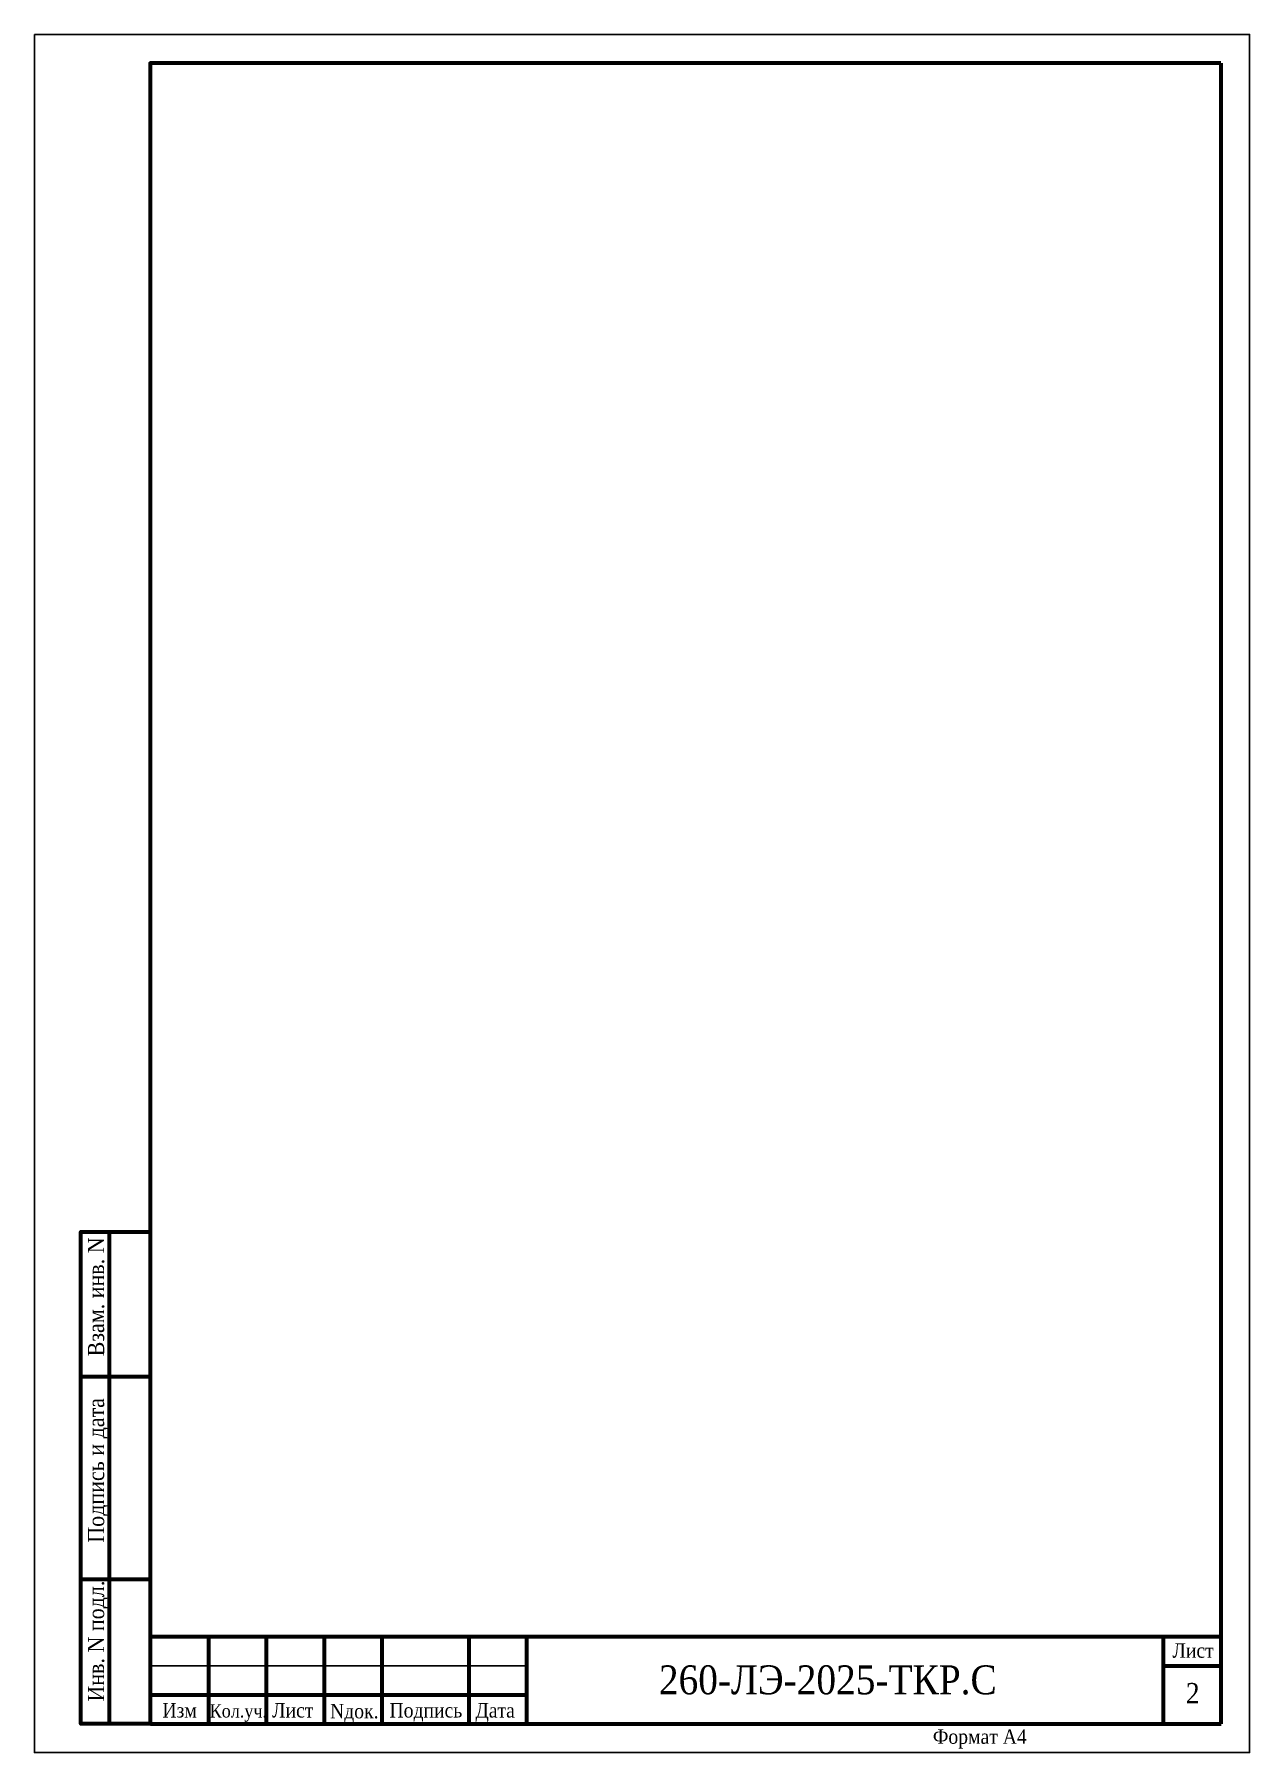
# Model space of a CAD drawing. Header units: millimetres. Extents: x 2174 to 8242, y 1757 to 2055.
# Drawn here: x 7322.6 to 7532.6, y 1758.4 to 2055.4 of the extents above; entities that cross this region are included whole.
import ezdxf

# ---------------------------------------------------------------- set-up
doc = ezdxf.new("R2010")
doc.units = ezdxf.units.MM
doc.layers.add('П', color=7, linetype='Continuous')
doc.layers.add('Чертеж', color=7, linetype='Continuous')
doc.styles.add('стиль1', font='Times New Roman.ttf', dxfattribs={"width": 0.9, "height": 2})
doc.styles.add('стиль2', font='Times New Roman.ttf', dxfattribs={"width": 0.9, "height": 2.5})

msp = doc.modelspace()

# ---------------------------------------------------------------- texts
at = {"layer": 'Чертеж', "lineweight": 25, "style": 'стиль1', "width": 0.9}
for s, height, p in [('Лист', 2.5, (7519.326, 1774.799)), ('2', 3.5, (7521.627, 1766.939)), ('Изм', 2.5, (7344.766, 1764.472)), ('Кол.уч.', 2.3, (7352.941, 1764.472)), ('Лист', 2.5, (7363.746, 1764.472)), ('Nдок.', 2.5, (7373.736, 1764.329)), ('Подпись', 2.5, (7384.011, 1764.472)), ('Дата', 2.5, (7398.852, 1764.472)), ('Формат А4', 2.5, (7477.908, 1759.927))]:
    msp.add_text(s, height=height, dxfattribs=at).set_placement(p)
at = {"layer": 'Чертеж', "lineweight": 25, "insert": (7459.759, 1770.931), "char_height": 5, "width": 119.88502, "attachment_point": 5, "style": 'стиль2'}
msp.add_mtext('260-ЛЭ-2025-ТКР.С', dxfattribs=at)

# ---------------------------------------------------------------- blocks, each defined once
blk = doc.blocks.new('Штамп б')
at = {"lineweight": 70}
for points in [[(20, 0), (8, 0), (8, 85), (20, 85)], [(13, 0), (13, 85)], [(8, 60), (20, 60)], [(8, 25), (20, 25)]]:
    blk.add_lwpolyline(points, dxfattribs=at)
at = {"lineweight": 25, "style": 'стиль1', "width": 0.9}
for s, p in [('Взам. инв. N', (12.06, 63.49)), ('Подпись и дата', (12.06, 31.28)), ('Инв. N подл.', (12.06, 3.82))]:
    blk.add_text(s, height=2.8, rotation=90, dxfattribs=at).set_placement(p)

# ---------------------------------------------------------------- linework, layer by layer
at = {"layer": 'П', "lineweight": 30}
msp.add_lwpolyline([(7322.648, 2055.4), (7532.648, 2055.4), (7532.648, 1758.4), (7322.648, 1758.4)], close=True, dxfattribs=at)
at = {"layer": 'Чертеж', "lineweight": 70}
for p, q in [((7527.648, 2050.4), (7527.648, 1763.4)), ((7527.648, 2050.4), (7527.648, 1763.4)), ((7342.648, 1818.4), (7342.648, 1763.4)), ((7527.648, 1778.4), (7342.648, 1778.4)), ((7352.714, 1778.4), (7352.714, 1763.4)), ((7362.714, 1778.4), (7362.714, 1763.4)), ((7372.714, 1778.4), (7372.714, 1763.4)), ((7382.714, 1778.4), (7382.714, 1763.4)), ((7397.714, 1778.4), (7397.714, 1763.4)), ((7407.714, 1778.4), (7407.714, 1763.4)), ((7517.714, 1778.4), (7517.714, 1763.4)), ((7517.714, 1773.4), (7527.714, 1773.4)), ((7342.714, 1768.4), (7407.714, 1768.4)), ((7342.714, 1763.4), (7527.714, 1763.4)), ((7407.714, 1763.4), (7527.714, 1763.4))]:
    msp.add_line(p, q, dxfattribs=at)
at = {"layer": 'Чертеж', "lineweight": 30}
for p, q in [((7342.648, 1778.4), (7407.648, 1778.4)), ((7342.714, 1773.4), (7407.714, 1773.4))]:
    msp.add_line(p, q, dxfattribs=at)
at = {"layer": 'Чертеж', "linetype": 'Continuous', "lineweight": 5}
msp.add_lwpolyline([(7322.648, 2055.4), (7532.648, 2055.4), (7532.648, 1758.4), (7322.648, 1758.4)], close=True, dxfattribs=at)
at = {"layer": 'Чертеж', "lineweight": 20}
msp.add_lwpolyline([(7322.648, 1758.4), (7532.648, 1758.4), (7532.648, 2055.4), (7322.648, 2055.4)], close=True, dxfattribs=at)
at = {"layer": 'Чертеж', "lineweight": 70}
msp.add_lwpolyline([(7527.648, 2050.4), (7342.648, 2050.4), (7342.648, 1763.4)], dxfattribs=at)

# ---------------------------------------------------------------- block references
at = {"layer": 'Чертеж', "lineweight": 25}
msp.add_blockref('Штамп б', (7322.648, 1763.4), dxfattribs=at)

msp.set_redraw_order([(e.dxf.handle, doc.entitydb.next_handle()) for e in msp.query("TEXT MTEXT ATTDEF DIMENSION ARC_DIMENSION")])  # texts and dimensions are drawn at this point

doc.saveas('drawing.dxf')
